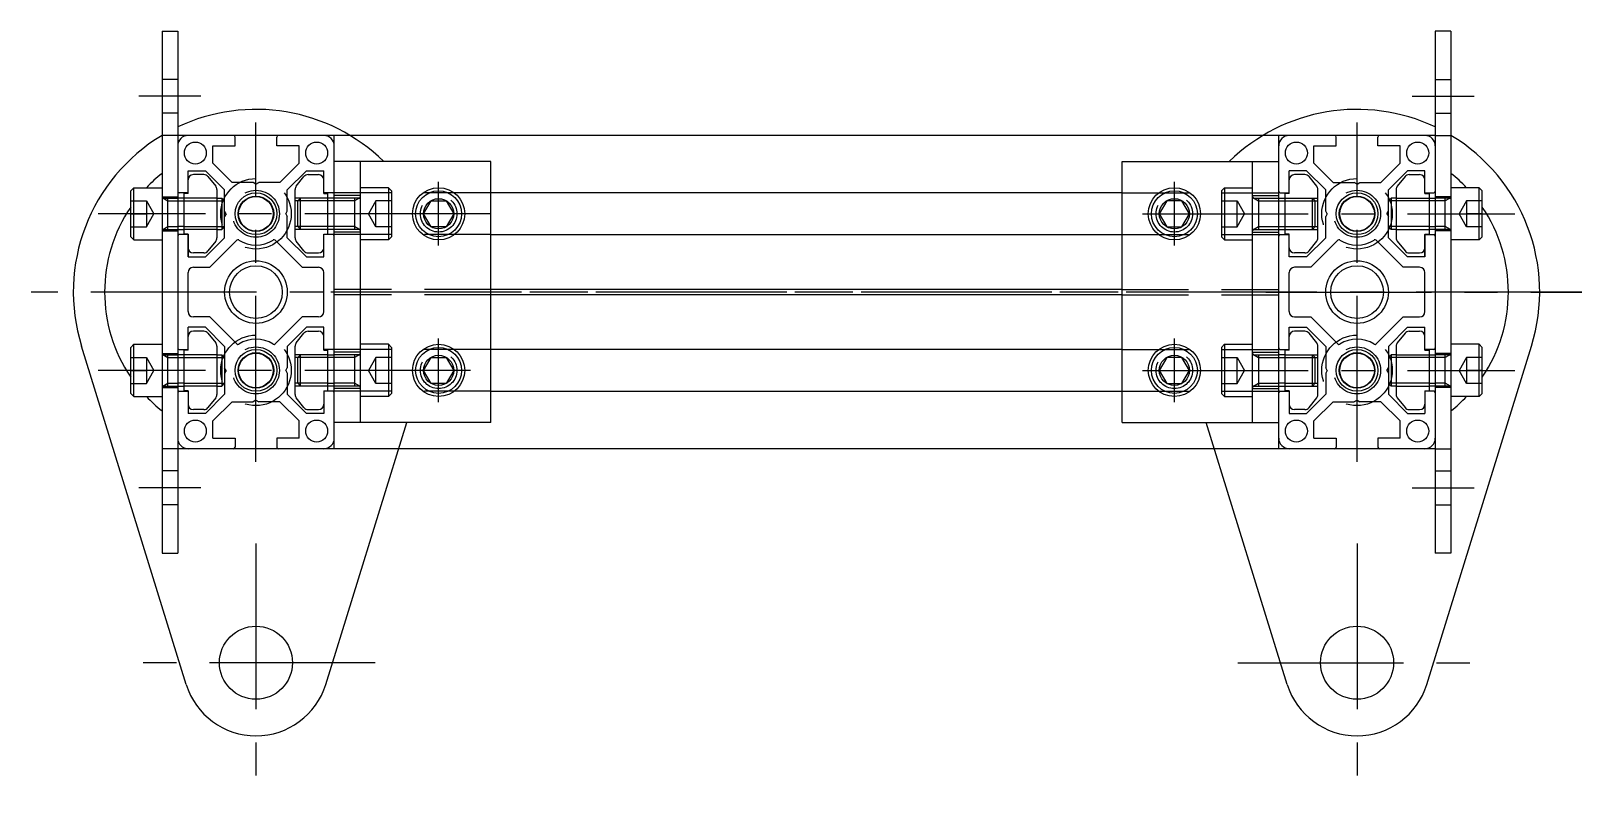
# Model space of a CAD drawing. Extents: x -204 to 907, y -89 to 1135.
# Drawn here: x -43.1 to 254.1, y 990.7 to 1134.6 of the extents above; entities that cross this region are included whole.
import ezdxf

# ---------------------------------------------------------------- set-up
doc = ezdxf.new("R2010")
doc.units = 0
doc.linetypes.add('CENTER', pattern=[50.8, 31.75, -6.35, 6.35, -6.35])
doc.linetypes.add('DASHED', pattern=[19.05, 12.7, -6.35])
doc.layers.get('0').update_dxf_attribs({"linetype": 'CONTINUOUS'})
doc.layers.add('CENTER', color=1, linetype='CENTER')

msp = doc.modelspace()

# ---------------------------------------------------------------- linework, layer by layer
at = {"color": 7, "linetype": 'CONTINUOUS'}
for p, q in [((-18, 1134.56), (-15, 1134.56)), ((-18, 1134.56), (-18, 1034.56)), ((-15, 1134.56), (-15, 1034.56)), ((229, 1134.56), (226, 1134.56)), ((226, 1134.56), (226, 1034.56)), ((229, 1134.56), (229, 1034.56)), ((-15, 1114.56), (-18, 1114.56)), ((226, 1114.56), (-15, 1114.56)), ((15, 1054.56), (15, 1114.56)), ((196, 1054.56), (196, 1114.56)), ((226, 1114.56), (229, 1114.56)), ((-8.25, 1112.56), (-4, 1112.56)), ((-8.25, 1109.23), (-8.25, 1112.56)), ((-4, 1112.56), (-4, 1114.26)), ((4, 1112.56), (4, 1114.26)), ((8.25, 1112.56), (4, 1112.56)), ((8.25, 1109.23), (8.25, 1112.56)), ((202.75, 1112.56), (207, 1112.56)), ((202.75, 1109.23), (202.75, 1112.56)), ((207, 1112.56), (207, 1114.26)), ((215, 1112.56), (215, 1114.26)), ((219.25, 1112.56), (215, 1112.56)), ((219.25, 1109.23), (219.25, 1112.56)), ((-4.59, 1105.56), (-8.25, 1109.23)), ((4.59, 1105.56), (8.25, 1109.23)), ((45, 1109.56), (15, 1109.56)), ((20, 1059.56), (20, 1109.56)), ((45, 1059.56), (45, 1109.56)), ((166, 1059.56), (166, 1109.56)), ((166, 1109.56), (196, 1109.56)), ((191, 1059.56), (191, 1109.56)), ((206.41, 1105.56), (202.75, 1109.23)), ((215.59, 1105.56), (219.25, 1109.23)), ((-13, 1103.56), (-13, 1107.81)), ((-13, 1107.81), (-9.66, 1107.81)), ((-13, 1103.46), (-13, 1107.81)), ((-9.98, 1107.06), (-12, 1107.06)), ((-6, 1104.15), (-9.66, 1107.81)), ((-9.2, 1106.69), (-7.72, 1104.84)), ((6, 1104.15), (9.66, 1107.81)), ((7.72, 1104.84), (9.2, 1106.69)), ((9.66, 1107.81), (13, 1107.81)), ((9.98, 1107.06), (12, 1107.06)), ((13, 1103.46), (13, 1107.81)), ((198, 1103.46), (198, 1107.81)), ((201.34, 1107.81), (198, 1107.81)), ((201.02, 1107.06), (199, 1107.06)), ((205, 1104.15), (201.34, 1107.81)), ((203.28, 1104.84), (201.8, 1106.69)), ((217, 1104.15), (220.66, 1107.81)), ((220.2, 1106.69), (218.72, 1104.84)), ((224, 1107.81), (220.66, 1107.81)), ((220.98, 1107.06), (223, 1107.06)), ((224, 1103.56), (224, 1107.81)), ((224, 1103.46), (224, 1107.81)), ((-23.4, 1104.56), (-24, 1103.96)), ((-24, 1095.16), (-24, 1103.96)), ((-23.4, 1094.56), (-23.4, 1104.56)), ((-23.4, 1104.56), (-18, 1104.56)), ((-13, 1103.56), (-14.7, 1103.56)), ((-13.8, 1103.46), (-13.8, 1095.66)), ((-13, 1103.46), (-13.8, 1103.46)), ((-7.5, 1104.21), (-7.5, 1094.92)), ((-6, 1094.98), (-6, 1104.15)), ((-0.52, 1105.56), (-4.59, 1105.56)), ((0, 1105.26), (-0.52, 1105.56)), ((0, 1105.26), (0.52, 1105.56)), ((4.59, 1105.56), (0.52, 1105.56)), ((6, 1100.08), (6, 1104.15)), ((7.5, 1094.92), (7.5, 1104.21)), ((14.7, 1103.56), (13, 1103.56)), ((13, 1103.46), (13.8, 1103.46)), ((13.8, 1095.66), (13.8, 1103.46)), ((25.4, 1104.56), (20, 1104.56)), ((25.4, 1104.56), (25.4, 1094.56)), ((25.4, 1104.56), (26, 1103.96)), ((26, 1103.96), (26, 1095.16)), ((166, 1103.56), (45, 1103.56)), ((185.6, 1104.56), (185, 1103.96)), ((185, 1103.96), (185, 1095.16)), ((185.6, 1104.56), (185.6, 1094.56)), ((185.6, 1104.56), (191, 1104.56)), ((196.3, 1103.56), (198, 1103.56)), ((197.2, 1095.66), (197.2, 1103.46)), ((198, 1103.46), (197.2, 1103.46)), ((203.5, 1094.92), (203.5, 1104.21)), ((205, 1100.08), (205, 1104.15)), ((206.41, 1105.56), (210.48, 1105.56)), ((211, 1105.26), (210.48, 1105.56)), ((211, 1105.26), (211.52, 1105.56)), ((211.52, 1105.56), (215.59, 1105.56)), ((217, 1094.98), (217, 1104.15)), ((218.5, 1104.21), (218.5, 1094.92)), ((224, 1103.56), (225.7, 1103.56)), ((224, 1103.46), (224.8, 1103.46)), ((224.8, 1103.46), (224.8, 1095.66)), ((234.4, 1104.56), (229, 1104.56)), ((234.4, 1094.56), (234.4, 1104.56)), ((234.4, 1104.56), (235, 1103.96)), ((235, 1095.16), (235, 1103.96)), ((-13.8, 1102.56), (-15, 1102.56)), ((-7.5, 1102.56), (-6.54, 1102.56)), ((-6.54, 1102.56), (-6.54, 1096.56)), ((-6, 1102.02), (-6.54, 1102.56)), ((-5.7, 1099.56), (-6, 1100.08)), ((5.7, 1099.56), (6, 1100.08)), ((15, 1102.56), (13.8, 1102.56)), ((32.11, 1099.56), (33.56, 1102.06)), ((33.56, 1102.06), (36.44, 1102.06)), ((36.44, 1102.06), (37.89, 1099.56)), ((174.56, 1102.06), (173.11, 1099.56)), ((177.44, 1102.06), (174.56, 1102.06)), ((178.89, 1099.56), (177.44, 1102.06)), ((196, 1102.56), (197.2, 1102.56)), ((205.3, 1099.56), (205, 1100.08)), ((216.7, 1099.56), (217, 1100.08)), ((217, 1102.02), (217.54, 1102.56)), ((217.54, 1102.56), (217.54, 1096.56)), ((218.5, 1102.56), (217.54, 1102.56)), ((224.8, 1102.56), (226, 1102.56)), ((-6, 1097.11), (-6.54, 1096.56)), ((-5.7, 1099.56), (-6, 1099.05)), ((5.7, 1099.56), (6, 1099.05)), ((6, 1094.98), (6, 1099.05)), ((33.56, 1097.06), (32.11, 1099.56)), ((36.44, 1097.06), (33.56, 1097.06)), ((37.89, 1099.56), (36.44, 1097.06)), ((173.11, 1099.56), (174.56, 1097.06)), ((174.56, 1097.06), (177.44, 1097.06)), ((177.44, 1097.06), (178.89, 1099.56)), ((205.3, 1099.56), (205, 1099.05)), ((205, 1094.98), (205, 1099.05)), ((216.7, 1099.56), (217, 1099.05)), ((217, 1097.11), (217.54, 1096.56)), ((-23.4, 1094.56), (-24, 1095.16)), ((-23.4, 1094.56), (-18, 1094.56)), ((-15, 1096.56), (-13.8, 1096.56)), ((-13, 1095.56), (-14.7, 1095.56)), ((-13, 1095.66), (-13.8, 1095.66)), ((-13, 1095.66), (-13, 1091.31)), ((-13, 1091.31), (-13, 1095.56)), ((-6, 1094.98), (-9.66, 1091.31)), ((-7.72, 1094.29), (-9.2, 1092.44)), ((-3.65, 1094.5), (-8.84, 1089.31)), ((-7.5, 1096.56), (-6.54, 1096.56)), ((3.65, 1094.5), (8.84, 1089.31)), ((6, 1094.98), (9.66, 1091.31)), ((9.2, 1092.44), (7.72, 1094.29)), ((13, 1091.31), (13, 1095.66)), ((13, 1095.66), (13.8, 1095.66)), ((14.7, 1095.56), (13, 1095.56)), ((15, 1096.56), (13.8, 1096.56)), ((25.4, 1094.56), (20, 1094.56)), ((25.4, 1094.56), (26, 1095.16)), ((45, 1095.56), (166, 1095.56)), ((185.6, 1094.56), (185, 1095.16)), ((185.6, 1094.56), (191, 1094.56)), ((196, 1096.56), (197.2, 1096.56)), ((196.3, 1095.56), (198, 1095.56)), ((198, 1095.66), (197.2, 1095.66)), ((198, 1091.31), (198, 1095.66)), ((205, 1094.98), (201.34, 1091.31)), ((201.8, 1092.44), (203.28, 1094.29)), ((207.35, 1094.5), (202.16, 1089.31)), ((214.65, 1094.5), (219.84, 1089.31)), ((217, 1094.98), (220.66, 1091.31)), ((218.5, 1096.56), (217.54, 1096.56)), ((218.72, 1094.29), (220.2, 1092.44)), ((224, 1095.66), (224, 1091.31)), ((224, 1095.66), (224.8, 1095.66)), ((224, 1091.31), (224, 1095.56)), ((224, 1095.56), (225.7, 1095.56)), ((226, 1096.56), (224.8, 1096.56)), ((234.4, 1094.56), (229, 1094.56)), ((234.4, 1094.56), (235, 1095.16)), ((-13, 1091.31), (-9.66, 1091.31)), ((-9.98, 1092.06), (-12, 1092.06)), ((9.66, 1091.31), (13, 1091.31)), ((9.98, 1092.06), (12, 1092.06)), ((201.34, 1091.31), (198, 1091.31)), ((201.02, 1092.06), (199, 1092.06)), ((224, 1091.31), (220.66, 1091.31)), ((220.98, 1092.06), (223, 1092.06)), ((-13, 1080.81), (-13, 1088.31)), ((-12, 1089.31), (-8.84, 1089.31)), ((8.84, 1089.31), (12, 1089.31)), ((13, 1080.81), (13, 1088.31)), ((198, 1080.81), (198, 1088.31)), ((202.16, 1089.31), (199, 1089.31)), ((223, 1089.31), (219.84, 1089.31)), ((224, 1080.81), (224, 1088.31)), ((166, 1085.08), (45, 1085.08)), ((166, 1084.05), (45, 1084.05)), ((-8.84, 1079.81), (-12, 1079.81)), ((-3.65, 1074.63), (-8.84, 1079.81)), ((8.84, 1079.81), (3.65, 1074.63)), ((12, 1079.81), (8.84, 1079.81)), ((199, 1079.81), (202.16, 1079.81)), ((202.16, 1079.81), (207.35, 1074.63)), ((214.65, 1074.63), (219.84, 1079.81)), ((219.84, 1079.81), (223, 1079.81)), ((-13, 1073.46), (-13, 1077.81)), ((-9.66, 1077.81), (-13, 1077.81)), ((-9.98, 1077.06), (-12, 1077.06)), ((-6, 1074.15), (-9.66, 1077.81)), ((-9.2, 1076.69), (-7.72, 1074.84)), ((6, 1074.15), (9.66, 1077.81)), ((7.72, 1074.84), (9.2, 1076.69)), ((13, 1077.81), (9.66, 1077.81)), ((9.98, 1077.06), (12, 1077.06)), ((13, 1073.46), (13, 1077.81)), ((198, 1073.46), (198, 1077.81)), ((198, 1077.81), (201.34, 1077.81)), ((201.02, 1077.06), (199, 1077.06)), ((205, 1074.15), (201.34, 1077.81)), ((203.28, 1074.84), (201.8, 1076.69)), ((217, 1074.15), (220.66, 1077.81)), ((220.2, 1076.69), (218.72, 1074.84)), ((220.66, 1077.81), (224, 1077.81)), ((220.98, 1077.06), (223, 1077.06)), ((224, 1073.46), (224, 1077.81)), ((-13.37, 1009.42), (-33.43, 1074.21)), ((-23.4, 1074.56), (-24, 1073.96)), ((-24, 1065.16), (-24, 1073.96)), ((-23.4, 1064.56), (-23.4, 1074.56)), ((-23.4, 1074.56), (-18, 1074.56)), ((-14.7, 1073.56), (-13, 1073.56)), ((-13.8, 1073.46), (-13.8, 1065.66)), ((-13, 1073.46), (-13.8, 1073.46)), ((-7.5, 1074.21), (-7.5, 1064.92)), ((-6, 1074.15), (-6, 1064.98)), ((6, 1074.15), (6, 1070.08)), ((7.5, 1064.92), (7.5, 1074.21)), ((14.7, 1073.56), (13, 1073.56)), ((13, 1073.46), (13.8, 1073.46)), ((13.8, 1065.66), (13.8, 1073.46)), ((25.4, 1074.56), (20, 1074.56)), ((25.4, 1074.56), (25.4, 1064.56)), ((25.4, 1074.56), (26, 1073.96)), ((26, 1073.96), (26, 1065.16)), ((166, 1073.56), (45, 1073.56)), ((185.6, 1074.56), (185, 1073.96)), ((185, 1073.96), (185, 1065.16)), ((185.6, 1074.56), (185.6, 1064.56)), ((185.6, 1074.56), (191, 1074.56)), ((196.3, 1073.56), (198, 1073.56)), ((197.2, 1065.66), (197.2, 1073.46)), ((198, 1073.46), (197.2, 1073.46)), ((203.5, 1064.92), (203.5, 1074.21)), ((205, 1074.15), (205, 1070.08)), ((217, 1074.15), (217, 1064.98)), ((218.5, 1074.21), (218.5, 1064.92)), ((225.7, 1073.56), (224, 1073.56)), ((224, 1073.46), (224.8, 1073.46)), ((224.37, 1009.42), (244.43, 1074.21)), ((224.8, 1073.46), (224.8, 1065.66)), ((234.4, 1074.56), (229, 1074.56)), ((234.4, 1064.56), (234.4, 1074.56)), ((234.4, 1074.56), (235, 1073.96)), ((235, 1065.16), (235, 1073.96)), ((-13.8, 1072.56), (-15, 1072.56)), ((-7.5, 1072.56), (-6.54, 1072.56)), ((-6.54, 1072.56), (-6.54, 1066.56)), ((-6, 1072.02), (-6.54, 1072.56)), ((-5.7, 1069.56), (-6, 1070.08)), ((5.7, 1069.56), (6, 1070.08)), ((13.8, 1072.56), (15, 1072.56)), ((32.11, 1069.56), (33.56, 1072.06)), ((33.56, 1072.06), (36.44, 1072.06)), ((36.44, 1072.06), (37.89, 1069.56)), ((174.56, 1072.06), (173.11, 1069.56)), ((177.44, 1072.06), (174.56, 1072.06)), ((178.89, 1069.56), (177.44, 1072.06)), ((197.2, 1072.56), (196, 1072.56)), ((205.3, 1069.56), (205, 1070.08)), ((216.7, 1069.56), (217, 1070.08)), ((217, 1072.02), (217.54, 1072.56)), ((217.54, 1072.56), (217.54, 1066.56)), ((218.5, 1072.56), (217.54, 1072.56)), ((224.8, 1072.56), (226, 1072.56)), ((-6, 1067.11), (-6.54, 1066.56)), ((-5.7, 1069.56), (-6, 1069.05)), ((5.7, 1069.56), (6, 1069.05)), ((6, 1069.05), (6, 1064.98)), ((33.56, 1067.06), (32.11, 1069.56)), ((36.44, 1067.06), (33.56, 1067.06)), ((37.89, 1069.56), (36.44, 1067.06)), ((173.11, 1069.56), (174.56, 1067.06)), ((174.56, 1067.06), (177.44, 1067.06)), ((177.44, 1067.06), (178.89, 1069.56)), ((205.3, 1069.56), (205, 1069.05)), ((205, 1069.05), (205, 1064.98)), ((216.7, 1069.56), (217, 1069.05)), ((217, 1067.11), (217.54, 1066.56)), ((-23.4, 1064.56), (-24, 1065.16)), ((-23.4, 1064.56), (-18, 1064.56)), ((-15, 1066.56), (-13.8, 1066.56)), ((-14.7, 1065.56), (-13, 1065.56)), ((-13, 1065.66), (-13.8, 1065.66)), ((-13, 1065.66), (-13, 1061.31)), ((-6, 1064.98), (-9.66, 1061.31)), ((-7.72, 1064.29), (-9.2, 1062.44)), ((-7.5, 1066.56), (-6.54, 1066.56)), ((9.66, 1061.31), (6, 1064.98)), ((9.2, 1062.44), (7.72, 1064.29)), ((13, 1065.66), (13, 1061.31)), ((13, 1065.66), (13.8, 1065.66)), ((14.7, 1065.56), (13, 1065.56)), ((15, 1066.56), (13.8, 1066.56)), ((25.4, 1064.56), (20, 1064.56)), ((25.4, 1064.56), (26, 1065.16)), ((45, 1065.56), (166, 1065.56)), ((185.6, 1064.56), (185, 1065.16)), ((185.6, 1064.56), (191, 1064.56)), ((196, 1066.56), (197.2, 1066.56)), ((196.3, 1065.56), (198, 1065.56)), ((198, 1065.66), (197.2, 1065.66)), ((198, 1065.66), (198, 1061.31)), ((201.34, 1061.31), (205, 1064.98)), ((201.8, 1062.44), (203.28, 1064.29)), ((217, 1064.98), (220.66, 1061.31)), ((218.5, 1066.56), (217.54, 1066.56)), ((218.72, 1064.29), (220.2, 1062.44)), ((224, 1065.66), (224, 1061.31)), ((224, 1065.66), (224.8, 1065.66)), ((225.7, 1065.56), (224, 1065.56)), ((226, 1066.56), (224.8, 1066.56)), ((234.4, 1064.56), (229, 1064.56)), ((234.4, 1064.56), (235, 1065.16)), ((-9.66, 1061.31), (-13, 1061.31)), ((-9.98, 1062.06), (-12, 1062.06)), ((-4.59, 1063.56), (-8.25, 1059.9)), ((-4.59, 1063.56), (-0.52, 1063.56)), ((0, 1063.86), (-0.52, 1063.56)), ((0, 1063.86), (0.52, 1063.56)), ((4.59, 1063.56), (0.52, 1063.56)), ((8.25, 1059.9), (4.59, 1063.56)), ((13, 1061.31), (9.66, 1061.31)), ((9.98, 1062.06), (12, 1062.06)), ((198, 1061.31), (201.34, 1061.31)), ((201.02, 1062.06), (199, 1062.06)), ((202.75, 1059.9), (206.41, 1063.56)), ((206.41, 1063.56), (210.48, 1063.56)), ((211, 1063.86), (210.48, 1063.56)), ((211, 1063.86), (211.52, 1063.56)), ((215.59, 1063.56), (211.52, 1063.56)), ((215.59, 1063.56), (219.25, 1059.9)), ((220.66, 1061.31), (224, 1061.31)), ((220.98, 1062.06), (223, 1062.06)), ((-8.25, 1056.56), (-8.25, 1059.9)), ((8.25, 1056.56), (8.25, 1059.9)), ((13.37, 1009.42), (28.9, 1059.56)), ((45, 1059.56), (15, 1059.56)), ((166, 1059.56), (196, 1059.56)), ((197.63, 1009.42), (182.1, 1059.56)), ((202.75, 1056.56), (202.75, 1059.9)), ((219.25, 1056.56), (219.25, 1059.9)), ((-8.25, 1056.56), (-4, 1056.56)), ((-4, 1056.56), (-4, 1054.86)), ((8.25, 1056.56), (4, 1056.56)), ((4, 1056.56), (4, 1054.86)), ((202.75, 1056.56), (207, 1056.56)), ((207, 1056.56), (207, 1054.86)), ((219.25, 1056.56), (215, 1056.56)), ((215, 1056.56), (215, 1054.86)), ((-15, 1054.56), (-18, 1054.56)), ((226, 1054.56), (-15, 1054.56)), ((226, 1054.56), (229, 1054.56)), ((-18, 1034.56), (-15, 1034.56)), ((229, 1034.56), (226, 1034.56))]:
    msp.add_line(p, q, dxfattribs=at)
at = {"color": 3, "linetype": 'DASHED'}
for p, q in [((-15, 1125.31), (-18, 1125.31)), ((226, 1125.31), (229, 1125.31)), ((-15, 1118.81), (-18, 1118.81)), ((226, 1118.81), (229, 1118.81)), ((-18, 1102.81), (-15, 1102.81)), ((45, 1103.56), (15, 1103.56)), ((20, 1103.06), (15, 1103.06)), ((166, 1103.56), (196, 1103.56)), ((191, 1103.06), (196, 1103.06)), ((229, 1102.81), (226, 1102.81)), ((-24, 1102.06), (-21, 1102.06)), ((-21, 1102.06), (-19.56, 1099.56)), ((-21, 1102.06), (-21, 1097.06)), ((-17.87, 1102.6), (-16.88, 1102.02)), ((-17.75, 1102.56), (-15, 1102.56)), ((-16.88, 1096.56), (-16.88, 1102.56)), ((-16.88, 1102.02), (-15, 1102.02)), ((-7.5, 1102.56), (-13.8, 1102.56)), ((-13.8, 1102.02), (-7.5, 1102.02)), ((13.8, 1102.56), (7.5, 1102.56)), ((13.8, 1102.02), (7.5, 1102.02)), ((8, 1102.02), (8.54, 1102.56)), ((8, 1097.11), (8, 1102.02)), ((8.54, 1096.56), (8.54, 1102.56)), ((19.75, 1102.56), (15, 1102.56)), ((18.88, 1102.02), (15, 1102.02)), ((19.88, 1102.6), (18.88, 1102.02)), ((18.88, 1102.56), (18.88, 1096.56)), ((23, 1102.06), (21.56, 1099.56)), ((26, 1102.06), (23, 1102.06)), ((23, 1097.06), (23, 1102.06)), ((185, 1102.06), (188, 1102.06)), ((188, 1102.06), (189.44, 1099.56)), ((188, 1097.06), (188, 1102.06)), ((191.13, 1102.6), (192.12, 1102.02)), ((191.25, 1102.56), (196, 1102.56)), ((192.12, 1102.56), (192.12, 1096.56)), ((192.12, 1102.02), (196, 1102.02)), ((197.2, 1102.56), (203.5, 1102.56)), ((197.2, 1102.02), (203.5, 1102.02)), ((202.46, 1096.56), (202.46, 1102.56)), ((203, 1102.02), (202.46, 1102.56)), ((203, 1097.11), (203, 1102.02)), ((218.5, 1102.56), (224.8, 1102.56)), ((224.8, 1102.02), (218.5, 1102.02)), ((228.75, 1102.56), (226, 1102.56)), ((227.88, 1102.02), (226, 1102.02)), ((228.88, 1102.6), (227.88, 1102.02)), ((227.88, 1096.56), (227.88, 1102.56)), ((232, 1102.06), (230.56, 1099.56)), ((235, 1102.06), (232, 1102.06)), ((232, 1102.06), (232, 1097.06)), ((-24, 1099.56), (-21, 1099.56)), ((-24, 1097.06), (-21, 1097.06)), ((-21, 1097.06), (-19.56, 1099.56)), ((-17.87, 1096.53), (-16.88, 1097.11)), ((-16.88, 1097.11), (-15, 1097.11)), ((-13.8, 1097.11), (-7.5, 1097.11)), ((13.8, 1097.11), (7.5, 1097.11)), ((8, 1097.11), (8.54, 1096.56)), ((45, 1099.56), (15, 1099.56)), ((18.88, 1097.11), (15, 1097.11)), ((19.88, 1096.53), (18.88, 1097.11)), ((23, 1097.06), (21.56, 1099.56)), ((26, 1099.56), (23, 1099.56)), ((26, 1097.06), (23, 1097.06)), ((185, 1099.56), (188, 1099.56)), ((185, 1097.06), (188, 1097.06)), ((188, 1097.06), (189.44, 1099.56)), ((191.13, 1096.53), (192.12, 1097.11)), ((192.12, 1097.11), (196, 1097.11)), ((197.2, 1097.11), (203.5, 1097.11)), ((203, 1097.11), (202.46, 1096.56)), ((224.8, 1097.11), (218.5, 1097.11)), ((227.88, 1097.11), (226, 1097.11)), ((228.88, 1096.53), (227.88, 1097.11)), ((232, 1097.06), (230.56, 1099.56)), ((235, 1099.56), (232, 1099.56)), ((235, 1097.06), (232, 1097.06)), ((-18, 1096.31), (-15, 1096.31)), ((-17.75, 1096.56), (-15, 1096.56)), ((-7.5, 1096.56), (-13.8, 1096.56)), ((13.8, 1096.56), (7.5, 1096.56)), ((19.75, 1096.56), (15, 1096.56)), ((20, 1096.06), (15, 1096.06)), ((45, 1095.56), (15, 1095.56)), ((166, 1095.56), (196, 1095.56)), ((191, 1096.06), (196, 1096.06)), ((191.25, 1096.56), (196, 1096.56)), ((197.2, 1096.56), (203.5, 1096.56)), ((218.5, 1096.56), (224.8, 1096.56)), ((228.75, 1096.56), (226, 1096.56)), ((229, 1096.31), (226, 1096.31)), ((45, 1085.08), (15, 1085.08)), ((166, 1085.08), (196, 1085.08)), ((45, 1084.05), (15, 1084.05)), ((166, 1084.05), (196, 1084.05)), ((45, 1073.56), (15, 1073.56)), ((20, 1073.06), (15, 1073.06)), ((166, 1073.56), (196, 1073.56)), ((191, 1073.06), (196, 1073.06)), ((-24, 1072.06), (-21, 1072.06)), ((-21, 1072.06), (-19.56, 1069.56)), ((-21, 1072.06), (-21, 1067.06)), ((-18, 1072.81), (-15, 1072.81)), ((-17.87, 1072.6), (-16.88, 1072.02)), ((-17.75, 1072.56), (-15, 1072.56)), ((-16.88, 1066.56), (-16.88, 1072.56)), ((-16.88, 1072.02), (-15, 1072.02)), ((-7.5, 1072.56), (-13.8, 1072.56)), ((-13.8, 1072.02), (-7.5, 1072.02)), ((13.8, 1072.56), (7.5, 1072.56)), ((13.8, 1072.02), (7.5, 1072.02)), ((8, 1072.02), (8.54, 1072.56)), ((8, 1067.11), (8, 1072.02)), ((8.54, 1066.56), (8.54, 1072.56)), ((19.75, 1072.56), (15, 1072.56)), ((18.88, 1072.02), (15, 1072.02)), ((19.88, 1072.6), (18.88, 1072.02)), ((18.88, 1072.56), (18.88, 1066.56)), ((23, 1072.06), (21.56, 1069.56)), ((26, 1072.06), (23, 1072.06)), ((23, 1067.06), (23, 1072.06)), ((185, 1072.06), (188, 1072.06)), ((188, 1072.06), (189.44, 1069.56)), ((188, 1067.06), (188, 1072.06)), ((191.13, 1072.6), (192.12, 1072.02)), ((191.25, 1072.56), (196, 1072.56)), ((192.12, 1072.56), (192.12, 1066.56)), ((192.12, 1072.02), (196, 1072.02)), ((197.2, 1072.56), (203.5, 1072.56)), ((197.2, 1072.02), (203.5, 1072.02)), ((202.46, 1066.56), (202.46, 1072.56)), ((203, 1072.02), (202.46, 1072.56)), ((203, 1067.11), (203, 1072.02)), ((218.5, 1072.56), (224.8, 1072.56)), ((224.8, 1072.02), (218.5, 1072.02)), ((229, 1072.81), (226, 1072.81)), ((228.75, 1072.56), (226, 1072.56)), ((227.88, 1072.02), (226, 1072.02)), ((228.88, 1072.6), (227.88, 1072.02)), ((227.88, 1066.56), (227.88, 1072.56)), ((232, 1072.06), (230.56, 1069.56)), ((235, 1072.06), (232, 1072.06)), ((232, 1072.06), (232, 1067.06)), ((-24, 1069.56), (-21, 1069.56)), ((-24, 1067.06), (-21, 1067.06)), ((-21, 1067.06), (-19.56, 1069.56)), ((-17.87, 1066.53), (-16.88, 1067.11)), ((-16.88, 1067.11), (-15, 1067.11)), ((-13.8, 1067.11), (-7.5, 1067.11)), ((13.8, 1067.11), (7.5, 1067.11)), ((8, 1067.11), (8.54, 1066.56)), ((18.88, 1067.11), (15, 1067.11)), ((19.88, 1066.53), (18.88, 1067.11)), ((23, 1067.06), (21.56, 1069.56)), ((26, 1069.56), (23, 1069.56)), ((26, 1067.06), (23, 1067.06)), ((185, 1069.56), (188, 1069.56)), ((185, 1067.06), (188, 1067.06)), ((188, 1067.06), (189.44, 1069.56)), ((191.13, 1066.53), (192.12, 1067.11)), ((192.12, 1067.11), (196, 1067.11)), ((197.2, 1067.11), (203.5, 1067.11)), ((203, 1067.11), (202.46, 1066.56)), ((224.8, 1067.11), (218.5, 1067.11)), ((227.88, 1067.11), (226, 1067.11)), ((228.88, 1066.53), (227.88, 1067.11)), ((232, 1067.06), (230.56, 1069.56)), ((235, 1069.56), (232, 1069.56)), ((235, 1067.06), (232, 1067.06)), ((-18, 1066.31), (-15, 1066.31)), ((-17.75, 1066.56), (-15, 1066.56)), ((-7.5, 1066.56), (-13.8, 1066.56)), ((13.8, 1066.56), (7.5, 1066.56)), ((19.75, 1066.56), (15, 1066.56)), ((20, 1066.06), (15, 1066.06)), ((45, 1065.56), (15, 1065.56)), ((166, 1065.56), (196, 1065.56)), ((191, 1066.06), (196, 1066.06)), ((191.25, 1066.56), (196, 1066.56)), ((197.2, 1066.56), (203.5, 1066.56)), ((218.5, 1066.56), (224.8, 1066.56)), ((228.75, 1066.56), (226, 1066.56)), ((229, 1066.31), (226, 1066.31)), ((-15, 1050.31), (-18, 1050.31)), ((226, 1050.31), (229, 1050.31)), ((-15, 1043.81), (-18, 1043.81)), ((226, 1043.81), (229, 1043.81))]:
    msp.add_line(p, q, dxfattribs=at)
at = {"color": 3, "linetype": 'CONTINUOUS'}
for p, q in [((-15, 1102.02), (-13.8, 1102.02)), ((-7.5, 1102.02), (-6, 1102.02)), ((15, 1102.02), (13.8, 1102.02)), ((196, 1102.02), (197.2, 1102.02)), ((218.5, 1102.02), (217, 1102.02)), ((226, 1102.02), (224.8, 1102.02)), ((-13.8, 1097.11), (-15, 1097.11)), ((-7.5, 1097.11), (-6, 1097.11)), ((15, 1097.11), (13.8, 1097.11)), ((196, 1097.11), (197.2, 1097.11)), ((218.5, 1097.11), (217, 1097.11)), ((224.8, 1097.11), (226, 1097.11)), ((-15, 1072.02), (-13.8, 1072.02)), ((-7.5, 1072.02), (-6, 1072.02)), ((15, 1072.02), (13.8, 1072.02)), ((196, 1072.02), (197.2, 1072.02)), ((218.5, 1072.02), (217, 1072.02)), ((226, 1072.02), (224.8, 1072.02)), ((-13.8, 1067.11), (-15, 1067.11)), ((-7.5, 1067.11), (-6, 1067.11)), ((13.8, 1067.11), (15, 1067.11)), ((197.2, 1067.11), (196, 1067.11)), ((218.5, 1067.11), (217, 1067.11)), ((224.8, 1067.11), (226, 1067.11))]:
    msp.add_line(p, q, dxfattribs=at)
at = {"color": 7, "linetype": 'CONTINUOUS'}
for centre, radius in [((-11.62, 1111.19), 2.1), ((11.63, 1111.19), 2.1), ((199.38, 1111.19), 2.1), ((222.63, 1111.19), 2.1), ((0, 1099.56), 3.4), ((0, 1099.56), 3.32), ((35, 1099.56), 5), ((35, 1099.56), 4.4), ((176, 1099.56), 5), ((176, 1099.56), 4.4), ((211, 1099.56), 3.4), ((211, 1099.56), 3.32), ((35, 1099.56), 2.89), ((176, 1099.56), 2.89), ((0, 1084.56), 5.05), ((211, 1084.56), 5.05), ((0, 1069.56), 3.4), ((35, 1069.56), 5), ((35, 1069.56), 4.4), ((176, 1069.56), 5), ((176, 1069.56), 4.4), ((211, 1069.56), 3.4), ((0, 1069.56), 3.32), ((35, 1069.56), 2.89), ((176, 1069.56), 2.89), ((211, 1069.56), 3.32), ((-11.62, 1057.94), 2.1), ((-11.62, 1057.94), 2.1), ((11.63, 1057.94), 2.1), ((199.38, 1057.94), 2.1), ((222.63, 1057.94), 2.1), ((222.63, 1057.94), 2.1), ((0, 1013.56), 7), ((211, 1013.56), 7)]:
    msp.add_circle(centre, radius, dxfattribs=at)
at = {"color": 3, "linetype": 'DASHED'}
for centre, radius in [((0, 1099.56), 6.75), ((211, 1099.56), 6.75), ((0, 1099.56), 4.5), ((35, 1099.56), 3.5), ((176, 1099.56), 3.5), ((211, 1099.56), 4.5), ((0, 1069.56), 6.75), ((211, 1069.56), 6.75), ((0, 1069.56), 4.5), ((35, 1069.56), 3.5), ((176, 1069.56), 3.5), ((211, 1069.56), 4.5)]:
    msp.add_circle(centre, radius, dxfattribs=at)
at = {"color": 3, "linetype": 'CONTINUOUS'}
for centre, radius in [((0, 1099.56), 4), ((211, 1099.56), 4), ((0, 1084.56), 6), ((211, 1084.56), 6), ((0, 1069.56), 4), ((211, 1069.56), 4)]:
    msp.add_circle(centre, radius, dxfattribs=at)
at = {"color": 7, "linetype": 'CONTINUOUS'}
for centre, radius, start, end in [((0, 1084.56), 35, 45.5847, 115.3769), ((211, 1084.56), 35, 64.6231, 134.4153), ((0, 1084.56), 35, 120.9497, 197.204), ((-13, 1112.56), 2, 90, 180), ((-4.3, 1114.26), 0.3, 0, 90), ((4.3, 1114.26), 0.3, 90, 180), ((13, 1112.56), 2, 359.9999, 89.9999), ((198, 1112.56), 2, 90.0001, 180.0001), ((206.7, 1114.26), 0.3, 0, 90), ((215.3, 1114.26), 0.3, 90, 180), ((224, 1112.56), 2, 0, 90), ((211, 1084.56), 35, 342.796, 59.0503), ((0, 1084.56), 29, 128.3665, 136.3972), ((-12, 1106.06), 1, 90, 180), ((-9.98, 1106.06), 1, 38.6598, 90), ((9.98, 1106.06), 1, 90, 141.3402), ((12, 1106.06), 1, 360, 90), ((199, 1106.06), 1, 90, 180), ((201.02, 1106.06), 1, 38.6598, 90), ((220.98, 1106.06), 1, 90, 141.3402), ((223, 1106.06), 1, 0, 90), ((211, 1084.56), 29, 43.6028, 51.6335), ((-14.7, 1103.86), 0.3, 180, 270), ((-8.5, 1104.21), 1, 0, 38.6598), ((8.5, 1104.21), 1, 141.3402, 180), ((14.7, 1103.86), 0.3, 270, 0), ((196.3, 1103.86), 0.3, 180, 270), ((202.5, 1104.21), 1, 0, 38.6598), ((219.5, 1104.21), 1, 141.3402, 180), ((225.7, 1103.86), 0.3, 270, 0), ((0, 1084.56), 29, 145.8516, 214.1484), ((211, 1084.56), 29, 325.8516, 34.1484), ((-14.7, 1095.26), 0.3, 90, 180), ((-8.5, 1094.92), 1, 321.3402, 0), ((-3.44, 1094.29), 0.3, 56.9085, 135), ((0, 1099.56), 6, 236.9085, 303.0915), ((3.44, 1094.29), 0.3, 45, 123.0915), ((8.5, 1094.92), 1, 180, 218.6598), ((14.7, 1095.26), 0.3, 0, 90), ((196.3, 1095.26), 0.3, 90, 180), ((202.5, 1094.92), 1, 321.3402, 0), ((207.56, 1094.29), 0.3, 56.9085, 135), ((211, 1099.56), 6, 236.9085, 303.0915), ((214.44, 1094.29), 0.3, 45, 123.0915), ((219.5, 1094.92), 1, 180, 218.6598), ((225.7, 1095.26), 0.3, 0, 90), ((-12, 1093.06), 1, 180, 270), ((-9.98, 1093.06), 1, 270, 321.3402), ((9.98, 1093.06), 1, 218.6598, 270), ((12, 1093.06), 1, 270, 360), ((199, 1093.06), 1, 180, 270), ((201.02, 1093.06), 1, 270, 321.3402), ((220.98, 1093.06), 1, 218.6598, 270), ((223, 1093.06), 1, 270, 0), ((-12, 1088.31), 1, 90, 180), ((12, 1088.31), 1, 0, 90), ((199, 1088.31), 1, 90, 180), ((223, 1088.31), 1, 0, 90), ((-12, 1080.81), 1, 180, 270), ((12, 1080.81), 1, 270, 0), ((199, 1080.81), 1, 180, 270), ((223, 1080.81), 1, 270, 0), ((-12, 1076.06), 1, 90, 180), ((-9.98, 1076.06), 1, 38.6598, 90), ((9.98, 1076.06), 1, 90, 141.3402), ((12, 1076.06), 1, 360, 90), ((199, 1076.06), 1, 90, 180), ((201.02, 1076.06), 1, 38.6598, 90), ((220.98, 1076.06), 1, 90, 141.3402), ((223, 1076.06), 1, 0, 90), ((-14.7, 1073.86), 0.3, 180, 270), ((-8.5, 1074.21), 1, 0, 38.6598), ((-3.44, 1074.84), 0.3, 225, 303.0915), ((0, 1069.56), 6, 56.9085, 123.0915), ((3.44, 1074.84), 0.3, 236.9085, 315), ((8.5, 1074.21), 1, 141.3402, 180), ((14.7, 1073.86), 0.3, 270, 0), ((196.3, 1073.86), 0.3, 180, 270), ((202.5, 1074.21), 1, 0, 38.6598), ((207.56, 1074.84), 0.3, 225, 303.0915), ((211, 1069.56), 6, 56.9085, 123.0915), ((214.44, 1074.84), 0.3, 236.9085, 315), ((219.5, 1074.21), 1, 141.3402, 180), ((225.7, 1073.86), 0.3, 270, 0), ((0, 1084.56), 29, 223.6028, 231.6335), ((-14.7, 1065.26), 0.3, 90, 180), ((-8.5, 1064.92), 1, 321.3402, 0), ((8.5, 1064.92), 1, 180, 218.6598), ((14.7, 1065.26), 0.3, 0, 90), ((196.3, 1065.26), 0.3, 90, 180), ((202.5, 1064.92), 1, 321.3402, 0), ((219.5, 1064.92), 1, 180, 218.6598), ((225.7, 1065.26), 0.3, 0, 90), ((211, 1084.56), 29, 308.3665, 316.3972), ((-12, 1063.06), 1, 180, 270), ((-9.98, 1063.06), 1, 270, 321.3402), ((9.98, 1063.06), 1, 218.6598, 270), ((12, 1063.06), 1, 270, 360), ((199, 1063.06), 1, 180, 270), ((201.02, 1063.06), 1, 270, 321.3402), ((220.98, 1063.06), 1, 218.6598, 270), ((223, 1063.06), 1, 270, 0), ((-13, 1056.56), 2, 180, 270), ((13, 1056.56), 2, 270.0001, 0), ((198, 1056.56), 2, 180, 269.9999), ((224, 1056.56), 2, 270, 360), ((-4.3, 1054.86), 0.3, 270, 0), ((4.3, 1054.86), 0.3, 180, 270), ((206.7, 1054.86), 0.3, 270, 0), ((215.3, 1054.86), 0.3, 180, 270), ((0, 1013.56), 14, 197.204, 342.796), ((211, 1013.56), 14, 197.204, 342.796)]:
    msp.add_arc(centre, radius, start, end, dxfattribs=at)
at = {"color": 3, "linetype": 'DASHED'}
for centre, start, end in [((-17.75, 1102.81), 180, 270), ((19.75, 1102.81), 270, 0), ((191.25, 1102.81), 180, 270), ((228.75, 1102.81), 270, 0), ((-17.75, 1096.31), 90, 180), ((19.75, 1096.31), 0, 90), ((191.25, 1096.31), 90, 180), ((228.75, 1096.31), 0, 90), ((-17.75, 1072.81), 180, 270), ((19.75, 1072.81), 270, 0), ((191.25, 1072.81), 180, 270), ((228.75, 1072.81), 270, 0), ((-17.75, 1066.31), 90, 180), ((19.75, 1066.31), 0, 90), ((191.25, 1066.31), 90, 180), ((228.75, 1066.31), 0, 90)]:
    msp.add_arc(centre, 0.25, start, end, dxfattribs=at)
at = {"layer": 'CENTER', "color": 1, "linetype": 'CENTER'}
for p, q in [((-10.55, 1122.06), (-22.45, 1122.06)), ((221.55, 1122.06), (233.45, 1122.06)), ((0, 1052.06), (0, 1117.06)), ((211, 1052.06), (211, 1117.06)), ((35, 1093.47), (35, 1105.66)), ((176, 1093.47), (176, 1105.66)), ((41.1, 1099.56), (-30.23, 1099.56)), ((169.9, 1099.56), (241.23, 1099.56)), ((254.11, 1084.56), (-43.11, 1084.56)), ((198.5, 1084.56), (7.5, 1084.56)), ((193.5, 1084.56), (254.11, 1084.56)), ((35, 1063.47), (35, 1075.66)), ((176, 1063.47), (176, 1075.66)), ((41.1, 1069.56), (-30.23, 1069.56)), ((169.9, 1069.56), (241.23, 1069.56)), ((-10.55, 1047.06), (-22.45, 1047.06)), ((221.55, 1047.06), (233.45, 1047.06)), ((0, 1036.41), (0, 990.72)), ((211, 1036.41), (211, 990.72)), ((22.84, 1013.56), (-22.84, 1013.56)), ((188.16, 1013.56), (233.84, 1013.56))]:
    msp.add_line(p, q, dxfattribs=at)

doc.saveas('drawing.dxf')
